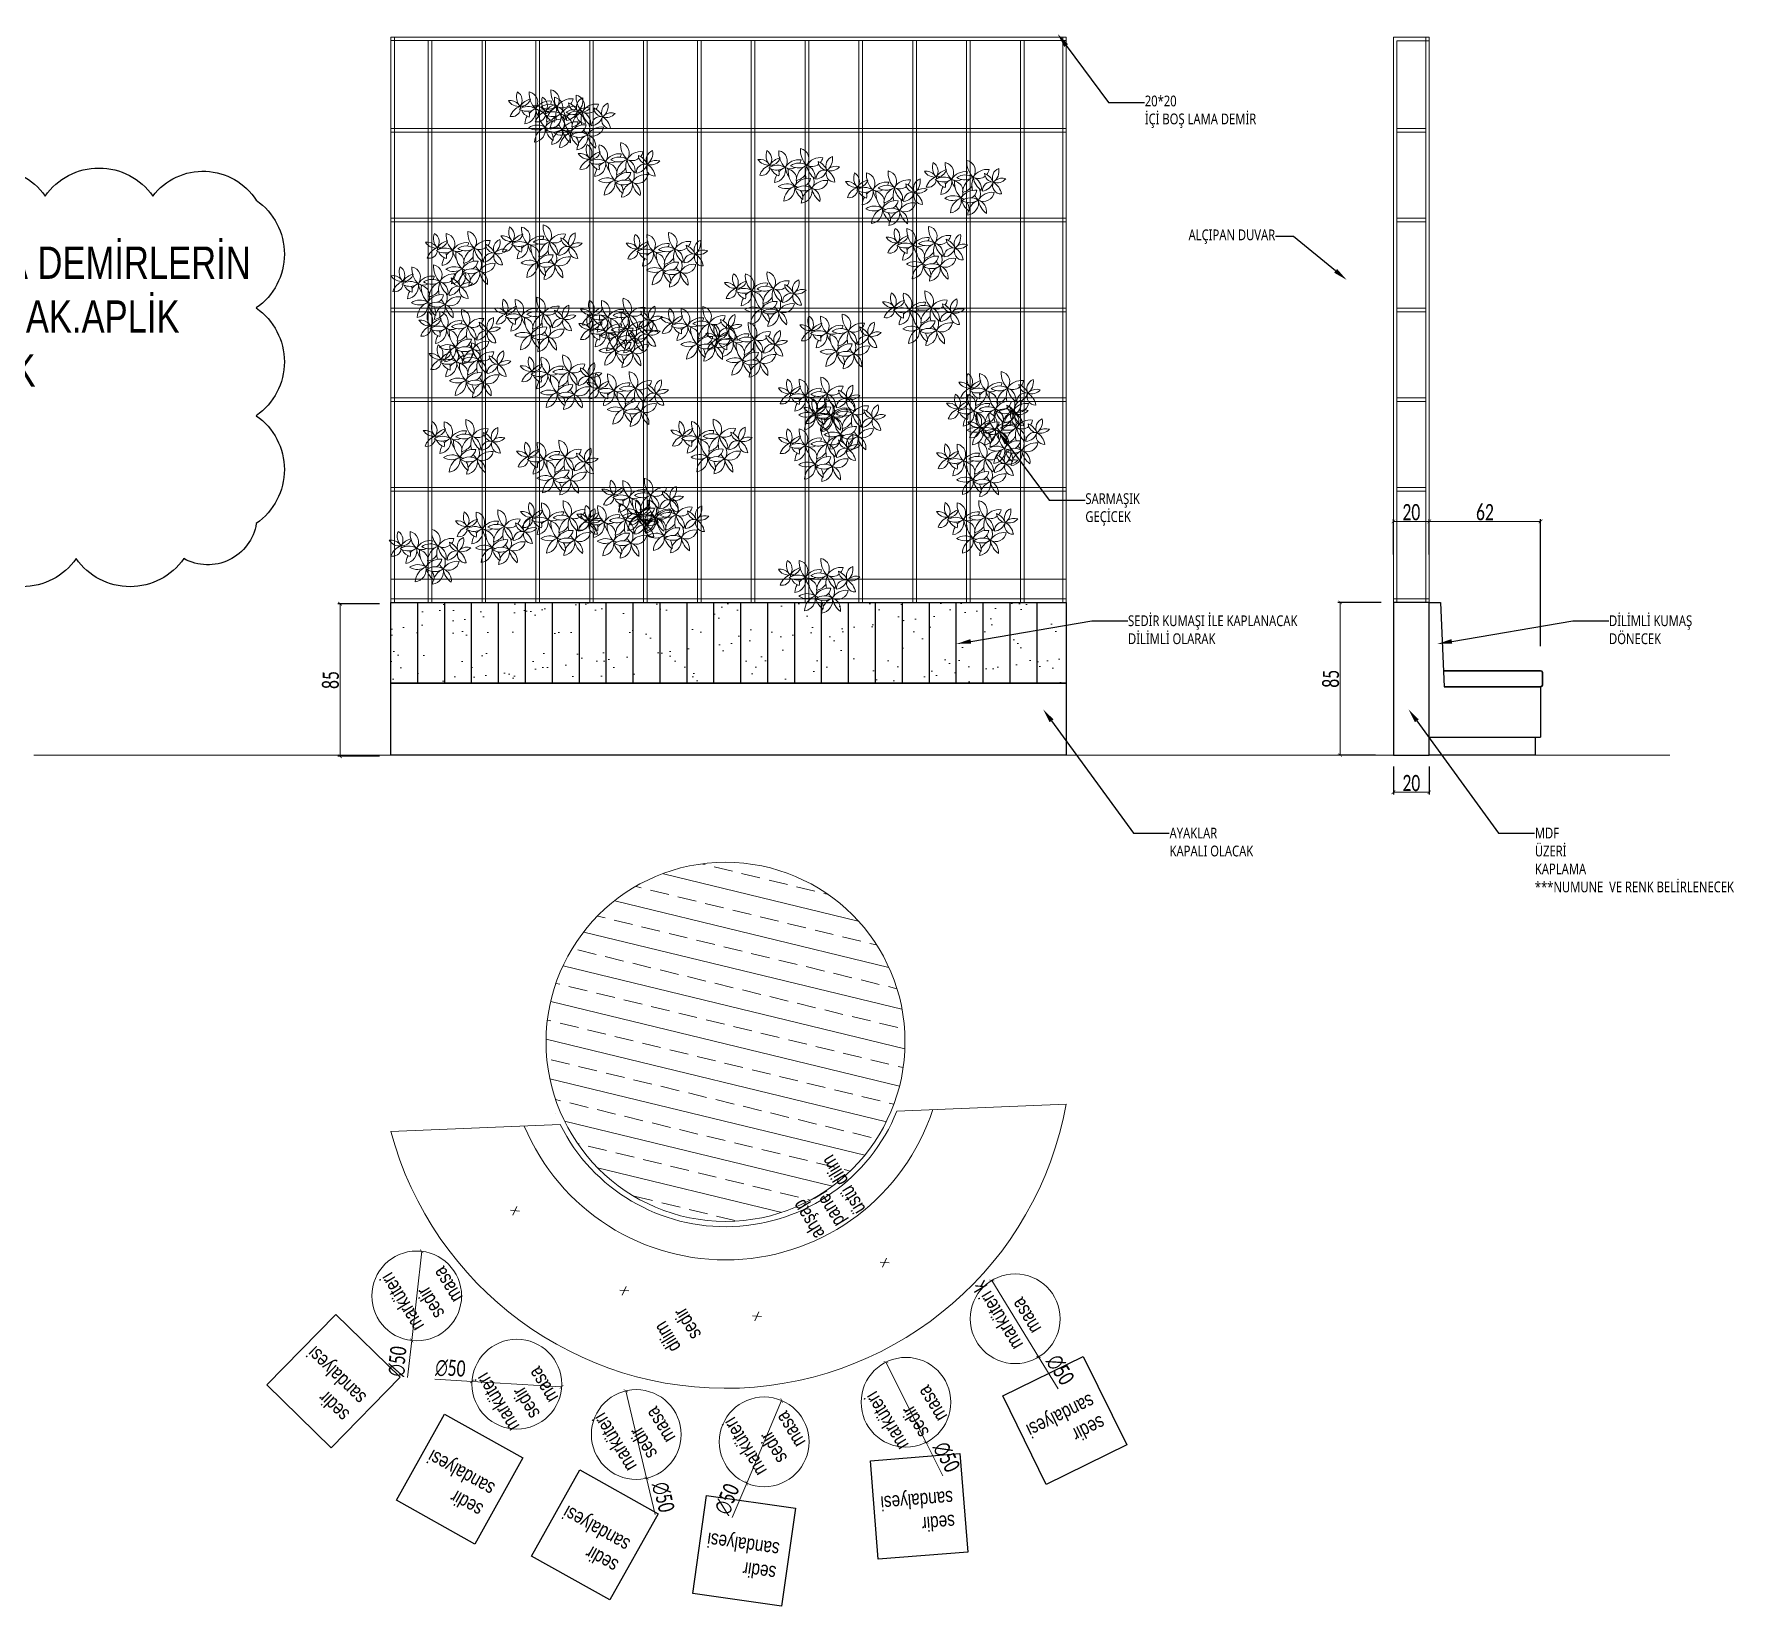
# Model space of a CAD drawing. Header units: millimetres. Extents: x 210628 to 232146, y -111309 to -91563.
# Drawn here: x 219447 to 220394, y -111026 to -110151 of the extents above; entities that cross this region are included whole.
import ezdxf
from ezdxf import colors
from ezdxf.entities.mleader import LeaderData, LeaderLine
from ezdxf.math import Vec2, Vec3

# ---------------------------------------------------------------- set-up
doc = ezdxf.new("R2010")
doc.units = ezdxf.units.MM
doc.header["$PDMODE"] = 2
doc.layers.get('0').update_dxf_attribs({"lineweight": 20})
for name, color, linetype, lineweight in [('ahsap', 34, 'Continuous', 25), ('ahsap-1', 34, 'Continuous', 25), ('ahşapkesit', 26, 'Continuous', 30), ('alcıpan', 14, 'Continuous', 25), ('demir-1', 103, 'Continuous', 20), ('ince', 58, 'Continuous', 18), ('mermer', 142, 'Continuous', 15), ('t_tarama', 253, 'Continuous', 5), ('t_yazı', 23, 'Continuous', 25), ('tefris', 30, 'Continuous', 0), ('tefrişoturum', 59, 'Continuous', 25), ('ölçü', 251, 'Continuous', 5)]:
    doc.layers.add(name, color=color, linetype=linetype, lineweight=lineweight)
doc.layers.add('S-COLS', color=6, linetype='Continuous')
doc.layers.add('yazı', color=11, linetype='Continuous')
doc.styles.add('text2', font='calibri.ttf', dxfattribs={"width": 0.8})
doc.styles.add('UBN', font='GOTHIC.TTF', dxfattribs={"width": 0.8})
doc.styles.add('Ölçü50', font='calibri.ttf', dxfattribs={"width": 0.7})
doc.dimstyles.new('olcu10', dxfattribs={"dimtxt": 9, "dimasz": 2, "dimexe": 1.25, "dimexo": 0.625, "dimgap": 0.5, "dimtad": 1, "dimdec": 1, "dimrnd": 0.5, "dimzin": 9, "dimtxsty": 'Ölçü50', "dimblk": 'ARCHTICK', "dimcen": 2, "dimclrd": 256, "dimclre": 256, "dimclrt": 6, "dimazin": 2, "dimtfac": 1, "dimtdec": 1, "dimtix": 1, "dimtmove": 0, "dimatfit": 3, "dimldrblk": 'ARCHTICK', "dimfxl": 1, "dimlwd": -1, "dimarcsym": 0})

msp = doc.modelspace()

# ---------------------------------------------------------------- texts
at = {"layer": 'yazı', "insert": (219312.91, -110268.95), "char_height": 18, "attachment_point": 1, "style": 'UBN'}
msp.add_mtext_dynamic_manual_height_columns('***20*20 LAMA DEMİRLERİN\\PİÇİ BOŞ OLUCAK.APLİK\\PVİDALANACAK', width=245.3345, gutter_width=0.2, heights=[0], dxfattribs=at)
at = {"layer": 'yazı', "char_height": 8, "attachment_point": 1, "rotation": 121.35482, "style": 'UBN'}
for s, insert in [('ahşap \\Ppanel\\Püstü dilim', (219880.9, -110823.05)), ('marküteri sedir\\P masa', (219657.71, -110874.28)), ('marküteri k\\P masa', (219991.44, -110884.66)), ('dilim\\Psedir', (219800.78, -110886.05)), ('marküteri sedir\\P masa', (219710.9, -110930.1)), ('marküteri sedir\\P masa', (219927.69, -110940.54)), ('marküteri sedir\\P masa', (219776.24, -110952.42)), ('marküteri sedir\\P masa', (219848.68, -110954.93))]:
    msp.add_mtext_dynamic_manual_height_columns(s, width=49.2733, gutter_width=0.2, heights=[0], dxfattribs=dict(at, insert=insert))

# ---------------------------------------------------------------- blocks, each defined once
blk = doc.blocks.new('_ArchTick')
at = {"color": 0, "linetype": 'ByBlock', "const_width": 0.15}
blk.add_lwpolyline([(-0.5, -0.5), (0.5, 0.5)], dxfattribs=at)
blk = doc.blocks.new('*D340')
at = {"layer": 'DEFPOINTS', "color": 0, "transparency": 16777216}
for p in [(219776.68, -110906.44, 0), (219788.23, -110955.08, 0)]:
    blk.add_point(p, dxfattribs=at)
at = {"layer": 'ölçü', "transparency": 16777216}
for p in [(219776.68, -110906.44), (219793.04, -110975.34)]:
    blk.add_line(p, (219788.23, -110955.08), dxfattribs=at)
at = {"layer": 'ölçü', "transparency": 16777216, "xscale": 2, "yscale": 2, "zscale": 2}
for p, rotation in [((219776.68, -110906.44), 283.3565058499805), ((219788.23, -110955.08), 103.3565058499805)]:
    blk.add_blockref('_ArchTick', p, dxfattribs=dict(at, rotation=rotation))
at = {"layer": 'ölçü', "color": 6, "transparency": 16777216, "insert": (219797.48, -110965.64), "char_height": 9, "attachment_point": 5, "rotation": 283.35651, "style": 'Ölçü50'}
blk.add_mtext('∅50', dxfattribs=at)
blk = doc.blocks.new('*D341')
at = {"layer": 'DEFPOINTS', "color": 0, "transparency": 16777216}
for p in [(219662.91, -110828.69, 0), (219657.34, -110878.38, 0)]:
    blk.add_point(p, dxfattribs=at)
at = {"layer": 'ölçü', "transparency": 16777216}
for p in [(219662.91, -110828.69), (219655.01, -110899.07)]:
    blk.add_line(p, (219657.34, -110878.38), dxfattribs=at)
at = {"layer": 'ölçü', "transparency": 16777216, "xscale": 2, "yscale": 2, "zscale": 2}
for p, rotation in [((219662.91, -110828.69), 263.5978848238346), ((219657.34, -110878.38), 83.59788482383469)]:
    blk.add_blockref('_ArchTick', p, dxfattribs=dict(at, rotation=rotation))
at = {"layer": 'ölçü', "color": 6, "transparency": 16777216, "insert": (219649.43, -110889.98), "char_height": 9, "attachment_point": 5, "rotation": 83.59788, "style": 'Ölçü50'}
blk.add_mtext('∅50', dxfattribs=at)
blk = doc.blocks.new('*D342')
at = {"layer": 'DEFPOINTS', "color": 0, "transparency": 16777216}
for p in [(219690.94, -110901.18, 0), (219740.85, -110904.23, 0)]:
    blk.add_point(p, dxfattribs=at)
at = {"layer": 'ölçü', "transparency": 16777216}
for p in [(219670.16, -110899.9), (219740.85, -110904.23)]:
    blk.add_line(p, (219690.94, -110901.18), dxfattribs=at)
at = {"layer": 'ölçü', "transparency": 16777216, "xscale": 2, "yscale": 2, "zscale": 2}
for p, rotation in [((219690.94, -110901.18), 356.4954318049442), ((219740.85, -110904.23), 176.4954318049442)]:
    blk.add_blockref('_ArchTick', p, dxfattribs=dict(at, rotation=rotation))
at = {"layer": 'ölçü', "color": 6, "transparency": 16777216, "insert": (219678.96, -110893.87), "char_height": 9, "attachment_point": 5, "rotation": 356.49543, "style": 'Ölçü50'}
blk.add_mtext('∅50', dxfattribs=at)
blk = doc.blocks.new('*D343')
at = {"layer": 'DEFPOINTS', "color": 0, "transparency": 16777216}
for p in [(219863.45, -110911.82, 0), (219843.96, -110957.86, 0)]:
    blk.add_point(p, dxfattribs=at)
at = {"layer": 'ölçü', "transparency": 16777216}
for p in [(219863.45, -110911.82), (219835.84, -110977.04)]:
    blk.add_line(p, (219843.96, -110957.86), dxfattribs=at)
at = {"layer": 'ölçü', "transparency": 16777216, "xscale": 2, "yscale": 2, "zscale": 2}
for p, rotation in [((219863.45, -110911.82), 247.055032362175), ((219843.96, -110957.86), 67.05503236217498)]:
    blk.add_blockref('_ArchTick', p, dxfattribs=dict(at, rotation=rotation))
at = {"layer": 'ölçü', "color": 6, "transparency": 16777216, "insert": (219833.07, -110966.73), "char_height": 9, "attachment_point": 5, "rotation": 67.05503, "style": 'Ölçü50'}
blk.add_mtext('∅50', dxfattribs=at)
blk = doc.blocks.new('*D344')
at = {"layer": 'DEFPOINTS', "color": 0, "transparency": 16777216}
for p in [(219921.52, -110890.45, 0), (219943.91, -110935.16, 0)]:
    blk.add_point(p, dxfattribs=at)
at = {"layer": 'ölçü', "transparency": 16777216}
for p in [(219921.52, -110890.45), (219953.23, -110953.78)]:
    blk.add_line(p, (219943.91, -110935.16), dxfattribs=at)
at = {"layer": 'ölçü', "transparency": 16777216, "xscale": 2, "yscale": 2, "zscale": 2}
for p, rotation in [((219921.52, -110890.45), 296.5984258245075), ((219943.91, -110935.16), 116.5984258245075)]:
    blk.add_blockref('_ArchTick', p, dxfattribs=dict(at, rotation=rotation))
at = {"layer": 'ölçü', "color": 6, "transparency": 16777216, "insert": (219955.34, -110943.32), "char_height": 9, "attachment_point": 5, "rotation": 296.59843, "style": 'Ölçü50'}
blk.add_mtext('∅50', dxfattribs=at)
blk = doc.blocks.new('*D345')
at = {"layer": 'DEFPOINTS', "color": 0, "transparency": 16777216}
for p in [(219980.5, -110844.91, 0), (220006.6, -110887.56, 0)]:
    blk.add_point(p, dxfattribs=at)
at = {"layer": 'ölçü', "transparency": 16777216}
for p in [(219980.5, -110844.91), (220017.46, -110905.33)]:
    blk.add_line(p, (220006.6, -110887.56), dxfattribs=at)
at = {"layer": 'ölçü', "transparency": 16777216, "xscale": 2, "yscale": 2, "zscale": 2}
for p, rotation in [((219980.5, -110844.91), 301.4567931376337), ((220006.6, -110887.56), 121.4567931376336)]:
    blk.add_blockref('_ArchTick', p, dxfattribs=dict(at, rotation=rotation))
at = {"layer": 'ölçü', "color": 6, "transparency": 16777216, "insert": (220018.67, -110894.73), "char_height": 9, "attachment_point": 5, "rotation": 301.45679, "style": 'Ölçü50'}
blk.add_mtext('∅50', dxfattribs=at)
blk = doc.blocks.new('fdhg')
at = {"layer": 'tefrişoturum'}
blk.add_lwpolyline([(230072.74, -95630.17), (230122.74, -95630.17), (230122.74, -95685.17), (230072.74, -95685.17)], close=True, dxfattribs=at)
at = {"layer": 'yazı', "insert": (230078.49, -95643.6), "char_height": 8, "attachment_point": 1, "style": 'UBN'}
blk.add_mtext_dynamic_manual_height_columns('sedir\\Psandalyesi', width=49.2733, gutter_width=0.2, heights=[0], dxfattribs=at)
blk = doc.blocks.new('*D346')
at = {"layer": 'DEFPOINTS', "color": 0, "transparency": 16777216}
for p in [(219640.05, -110467.94, 0), (219617.41, -110552.94), (219640.05, -110552.94)]:
    blk.add_point(p, dxfattribs=at)
at = {"layer": 'ölçü', "lineweight": -2, "transparency": 16777216}
for p, q in [((219639.43, -110467.94), (219616.16, -110467.94)), ((219639.43, -110552.94), (219616.16, -110552.94))]:
    blk.add_line(p, q, dxfattribs=at)
at = {"layer": 'ölçü', "transparency": 16777216}
blk.add_line((219617.41, -110467.94), (219617.41, -110552.94), dxfattribs=at)
at = {"layer": 'ölçü', "transparency": 16777216, "xscale": 2, "yscale": 2, "zscale": 2}
for p, rotation in [((219617.41, -110467.94), 90), ((219617.41, -110552.94), 270)]:
    blk.add_blockref('_ArchTick', p, dxfattribs=dict(at, rotation=rotation))
at = {"layer": 'ölçü', "color": 6, "transparency": 16777216, "insert": (219612.3, -110510.44), "char_height": 9, "attachment_point": 5, "rotation": 90, "style": 'Ölçü50'}
blk.add_mtext('85', dxfattribs=at)
blk = doc.blocks.new('*D347')
at = {"layer": 'DEFPOINTS', "color": 0, "transparency": 16777216}
for p in [(220204.28, -110558.02), (220224.28, -110558.02), (220224.28, -110572.97)]:
    blk.add_point(p, dxfattribs=at)
at = {"layer": 'ölçü', "lineweight": -2, "transparency": 16777216}
for p, q in [((220204.28, -110558.65), (220204.28, -110574.22)), ((220224.28, -110558.65), (220224.28, -110574.22))]:
    blk.add_line(p, q, dxfattribs=at)
at = {"layer": 'ölçü', "transparency": 16777216}
blk.add_line((220204.28, -110572.97), (220224.28, -110572.97), dxfattribs=at)
at = {"layer": 'ölçü', "transparency": 16777216, "xscale": 2, "yscale": 2, "zscale": 2, "rotation": 180}
blk.add_blockref('_ArchTick', (220204.28, -110572.97), dxfattribs=at)
at = {"layer": 'ölçü', "transparency": 16777216, "xscale": 2, "yscale": 2, "zscale": 2}
blk.add_blockref('_ArchTick', (220224.28, -110572.97), dxfattribs=at)
at = {"layer": 'ölçü', "color": 6, "transparency": 16777216, "insert": (220214.28, -110567.86), "char_height": 9, "attachment_point": 5, "style": 'Ölçü50'}
blk.add_mtext('20', dxfattribs=at)
blk = doc.blocks.new('*D348')
at = {"layer": 'DEFPOINTS', "color": 0, "transparency": 16777216}
for p in [(220174.65, -110467.23), (220198.04, -110467.23), (220194.91, -110552.23)]:
    blk.add_point(p, dxfattribs=at)
at = {"layer": 'ölçü', "lineweight": -2, "transparency": 16777216}
for p, q in [((220197.42, -110467.23), (220173.4, -110467.23)), ((220194.29, -110552.23), (220173.4, -110552.23))]:
    blk.add_line(p, q, dxfattribs=at)
at = {"layer": 'ölçü', "transparency": 16777216}
blk.add_line((220174.65, -110552.23), (220174.65, -110467.23), dxfattribs=at)
at = {"layer": 'ölçü', "transparency": 16777216, "xscale": 2, "yscale": 2, "zscale": 2}
for p, rotation in [((220174.65, -110467.23), 90), ((220174.65, -110552.23), 270)]:
    blk.add_blockref('_ArchTick', p, dxfattribs=dict(at, rotation=rotation))
at = {"layer": 'ölçü', "color": 6, "transparency": 16777216, "insert": (220169.54, -110509.73), "char_height": 9, "attachment_point": 5, "rotation": 90, "style": 'Ölçü50'}
blk.add_mtext('85', dxfattribs=at)
blk = doc.blocks.new('*D349')
at = {"layer": 'DEFPOINTS', "color": 0, "transparency": 16777216}
for p in [(220224.28, -110422.07), (220204.28, -110441.13), (220224.28, -110441.13)]:
    blk.add_point(p, dxfattribs=at)
at = {"layer": 'ölçü', "lineweight": -2, "transparency": 16777216}
for p, q in [((220204.28, -110440.51), (220204.28, -110420.82)), ((220224.28, -110440.51), (220224.28, -110420.82))]:
    blk.add_line(p, q, dxfattribs=at)
at = {"layer": 'ölçü', "transparency": 16777216}
blk.add_line((220204.28, -110422.07), (220224.28, -110422.07), dxfattribs=at)
at = {"layer": 'ölçü', "transparency": 16777216, "xscale": 2, "yscale": 2, "zscale": 2, "rotation": 180}
blk.add_blockref('_ArchTick', (220204.28, -110422.07), dxfattribs=at)
at = {"layer": 'ölçü', "transparency": 16777216, "xscale": 2, "yscale": 2, "zscale": 2}
blk.add_blockref('_ArchTick', (220224.28, -110422.07), dxfattribs=at)
at = {"layer": 'ölçü', "color": 6, "transparency": 16777216, "insert": (220214.28, -110416.96), "char_height": 9, "attachment_point": 5, "style": 'Ölçü50'}
blk.add_mtext('20', dxfattribs=at)
blk = doc.blocks.new('*D350')
at = {"layer": 'DEFPOINTS', "color": 0, "transparency": 16777216}
for p in [(220286.28, -110422.07), (220224.28, -110441.13), (220286.28, -110492.12)]:
    blk.add_point(p, dxfattribs=at)
at = {"layer": 'ölçü', "lineweight": -2, "transparency": 16777216}
for p, q in [((220224.28, -110440.51), (220224.28, -110420.82)), ((220286.28, -110491.49), (220286.28, -110420.82))]:
    blk.add_line(p, q, dxfattribs=at)
at = {"layer": 'ölçü', "transparency": 16777216}
blk.add_line((220224.28, -110422.07), (220286.28, -110422.07), dxfattribs=at)
at = {"layer": 'ölçü', "transparency": 16777216, "xscale": 2, "yscale": 2, "zscale": 2, "rotation": 180}
blk.add_blockref('_ArchTick', (220224.28, -110422.07), dxfattribs=at)
at = {"layer": 'ölçü', "transparency": 16777216, "xscale": 2, "yscale": 2, "zscale": 2}
blk.add_blockref('_ArchTick', (220286.28, -110422.07), dxfattribs=at)
at = {"layer": 'ölçü', "color": 6, "transparency": 16777216, "insert": (220255.28, -110416.96), "char_height": 9, "attachment_point": 5, "style": 'Ölçü50'}
blk.add_mtext('62', dxfattribs=at)
blk = doc.blocks.new('bitkitar')
at = {"layer": 't_tarama', "color": 76}
for points in [[(4.13, 24.52, 0.236863), (4.39, 28.33, 0.300043), (3.57, 23.78, 0.22508), (-0.84, 26.27, 0.429439), (2.41, 23.43)], [(3.57, 23.78, -0.286863), (8.24, 26.11, -0.43916), (3.57, 23.78, 0.363865), (6.95, 20.95, 0.192041), (3.68, 23.74, 0.192041)]]:
    blk.add_lwpolyline(points, format="xyb", dxfattribs=at)
for centre, radius, start, end in [((2.17, 17.4), 5.31, 163.97621, 229.80043), ((-6.29, 14.84), 5.24, 343.48533, 50.2913), ((-0.65, 14.51), 6.15, 75.86211, 102.16002), ((2.14, 22.23), 4.43, 202.72925, 297.5658), ((5.34, 19.56), 4.58, 130.83641, 178.70662), ((0.66, 22.74), 3.08, 271.78167, 310.7707), ((7.17, 11.69), 7.25, 114.26787, 141.8465), ((-0.65, 14.51), 6.15, 38.13504, 63.45512), ((7.62, 22.36), 5.31, 163.97621, 217.27878), ((-0.84, 19.8), 5.24, 343.48533, 50.2913), ((2.14, 26.39), 2.98, 284.17623, 298.69036), ((5.34, 19.56), 4.58, 112.76664, 121.83932), ((1.81, 18.25), 5.8, 69.83781, 72.33789), ((4.84, 27.09), 3.54, 249.03996, 253.13574), ((0.66, 22.74), 3.08, 353.17446, 19.69159), ((-0.09, 18.56), 4.29, 337.19348, 356.58454), ((7.94, 17.43), 3.86, 166.91417, 222.01985), ((10.68, 14.78), 7.39, 100.73616, 151.47519), ((5.59, 21.76), 3.72, 247.9154, 4.29594), ((2.59, 12.8), 5.73, 7.89914, 73.83912), ((-6.1, 9.55), 6.15, 38.13504, 102.16002), ((-3.31, 17.27), 4.43, 202.72925, 297.5658), ((1.72, 6.73), 7.25, 114.26787, 158.92251), ((3.05, 11.3), 5.31, 163.97621, 229.80043), ((-5.4, 8.73), 5.24, 343.48533, 50.2913), ((-5.54, 13.6), 4.29, 341.16089, 356.58454), ((-5.4, 8.73), 5.24, 39.16493, 41.62354), ((2.49, 12.47), 3.86, 166.91417, 186.37013), ((5.23, 9.82), 7.39, 100.73616, 151.47519), ((0.14, 16.8), 3.72, 247.9154, 281.88514), ((-2.86, 7.84), 5.73, 69.17218, 73.83912), ((-2.86, 7.84), 5.73, 7.89914, 69.17218), ((2.11, 7.33), 6.15, 38.13504, 102.16002), ((4.9, 15.06), 4.43, 202.72925, 256.43807), ((0.14, 16.8), 3.72, 296.9544, 4.29594), ((10.38, 15.19), 5.31, 163.97621, 217.27878), ((1.93, 12.62), 5.24, 343.48533, 50.2913), ((8.35, 14.58), 3.72, 247.9154, 4.29594), ((13.44, 7.6), 7.39, 100.73616, 151.47519), ((7.94, 17.43), 3.86, 256.75957, 274.82409), ((-5.22, 3.44), 6.15, 87.51498, 102.16002), ((-2.43, 11.17), 4.43, 202.72925, 297.5658), ((-5.54, 13.6), 4.29, 276.60584, 320.32368), ((-5.22, 3.44), 6.15, 38.13504, 80.8318), ((2.6, 0.63), 7.25, 114.26787, 158.92251), ((-4.66, 7.5), 4.29, 276.60584, 356.58454), ((3.38, 6.37), 3.86, 166.91417, 274.82409), ((6.11, 3.71), 7.39, 134.79027, 151.47519), ((1.02, 10.69), 3.72, 247.9154, 312.60914), ((-1.97, 1.74), 5.73, 7.89914, 73.83912), ((2.49, 12.47), 3.86, 224.30639, 274.82409), ((6.11, 3.71), 7.39, 84.5264, 120.12115), ((4.04, 3.77), 3.08, 0.51361, 108.42353), ((7.33, 8.38), 4.58, 201.49858, 267.43856), ((2.67, 11.39), 4.29, 276.60584, 356.58454), ((9.93, 4.52), 7.25, 115.43944, 158.92251), ((4.9, 15.06), 4.43, 293.47002, 297.5658), ((9.93, 4.52), 7.25, 114.26787, 116.76795), ((10.71, 10.26), 3.86, 166.91417, 233.88251), ((5.36, 5.63), 5.73, 7.89914, 73.83912), ((10.51, 4.41), 3.43, 110.20528, 190.18398), ((3.57, 8.38), 5.8, 309.03888, 352.52195), ((10.71, 10.26), 3.86, 245.8798, 274.82409), ((6.69, 0.85), 2.98, 81.51484, 197.89538), ((1.42, 5.32), 5.91, 294.3356, 345.07463), ((11.32, 3.59), 4.2, 177.08478, 243.89074), ((9.46, 1.13), 3.54, 36.32869, 131.16524), ((9.46, 1.13), 3.54, 127.06946, 131.16524), ((3.57, 8.38), 5.8, 307.86731, 310.36739), ((10.18, 7.66), 4.92, 231.73448, 295.75946), ((5.23, 0), 4.25, 357.57565, 50.87822)]:
    blk.add_arc(centre, radius, start, end, dxfattribs=at)

# ---------------------------------------------------------------- dimensions: what is measured, and where the dimension line sits
at = {"layer": 'ölçü'}
for base, p1, p2, picture, middle in [((220224.28, -110422.07), (220204.28, -110441.13), (220224.28, -110441.13), '*D349', (220214.28, -110416.96)), ((220286.28, -110422.07), (220224.28, -110441.13), (220286.28, -110492.12), '*D350', (220255.28, -110416.96)), ((220224.28, -110572.97), (220204.28, -110558.02), (220224.28, -110558.02), '*D347', (220214.28, -110567.86))]:
    dim = msp.add_linear_dim(base=base, p1=p1, p2=p2, dimstyle='olcu10', dxfattribs=at)
    dim.commit()
    dim.dimension.update_dxf_attribs({"geometry": picture, "text_midpoint": middle})
for base, p1, p2, picture, middle in [((219617.41, -110552.94), (219640.05, -110467.94, 0), (219640.05, -110552.94), '*D346', (219612.3, -110510.44)), ((220174.65, -110467.23), (220194.91, -110552.23), (220198.04, -110467.23), '*D348', (220169.54, -110509.73))]:
    dim = msp.add_linear_dim(base=base, p1=p1, p2=p2, angle=90, dimstyle='olcu10', dxfattribs=at)
    dim.commit()
    dim.dimension.update_dxf_attribs({"geometry": picture, "text_midpoint": middle})
for p1, p2, picture, middle in [((219662.91, -110828.69, 0), (219657.34, -110878.38, 0), '*D341', (219649.43, -110889.98)), ((219980.5, -110844.91, 0), (220006.6, -110887.56, 0), '*D345', (220018.67, -110894.73)), ((219740.85, -110904.23, 0), (219690.94, -110901.18, 0), '*D342', (219678.96, -110893.87)), ((219921.52, -110890.45, 0), (219943.91, -110935.16, 0), '*D344', (219955.34, -110943.32)), ((219776.68, -110906.44, 0), (219788.23, -110955.08, 0), '*D340', (219797.48, -110965.64)), ((219863.45, -110911.82, 0), (219843.96, -110957.86, 0), '*D343', (219833.07, -110966.73))]:
    dim = msp.add_diameter_dim_2p(p1=p1, p2=p2, dimstyle='olcu10', dxfattribs=at)
    dim.commit()
    dim.dimension.update_dxf_attribs({"geometry": picture, "text_midpoint": middle})

# ---------------------------------------------------------------- hatches: boundary and pattern name
h = msp.add_hatch()
h.set_pattern_fill('AR-SAND', color=256, scale=0.5)
h.set_pattern_definition([(37.5, (-29273.658, -248.23), (-0.8000156, 24.4706619), [0, -19.304, 0, -21.59, 0, -20.6375]), (7.5, (-29273.658, -248.23), (22.476164, 35.841255), [0, -10.414, 0, -17.399, 0, -6.6675]), (327.5, (-29289.279, -248.23), (39.5496185, 0.0718592), [0, -6.35, 0, -22.86, 0, -29.845]), (317.5, (-29289.28, -248.23), (38.1778226, 11.146466), [0, -3.175, 0, -14.986, 0, -17.145])])
h.paths.add_polyline_path([(219645.73, -110467.23), (220022.02, -110467.23), (220022.02, -110512.23), (219645.73, -110512.23)])
at = {"layer": 'S-COLS', "lineweight": 5}
h = msp.add_hatch(dxfattribs=at)
h.set_pattern_fill('FP_2837', color=256, scale=0.1, angle=121.35482, style=0, pattern_type=2)
h.set_pattern_definition([(166.354816, (283091.58, -152264.153), (-4.946459, -20.375892), []), (166.354816, (283083.865, -152251.492), (-4.946459, -20.375892), [10.4838, -5.2419])])
h.paths.add_polyline_path([(219917.62, -110660.06), (219911.26, -110650.82), (219903.9, -110642.36), (219895.64, -110634.77), (219886.59, -110628.16), (219876.85, -110622.6), (219866.55, -110618.17), (219855.81, -110614.91), (219844.79, -110612.88), (219833.6, -110612.1), (219822.39, -110612.58), (219811.31, -110614.3), (219800.5, -110617.26), (219790.08, -110621.41), (219780.19, -110626.7), (219770.96, -110633.06), (219762.49, -110640.42), (219754.9, -110648.67), (219748.29, -110657.73), (219742.73, -110667.47), (219738.3, -110677.77), (219735.05, -110688.5), (219732.98, -110699.99), (219732.23, -110710.72), (219732.71, -110721.92), (219734.43, -110733), (219737.39, -110743.82), (219741.54, -110754.24), (219746.83, -110764.13), (219753.19, -110773.36), (219760.55, -110781.82), (219768.8, -110789.41), (219777.86, -110796.02), (219787.6, -110801.58), (219797.9, -110806.02), (219808.63, -110809.27), (219819.66, -110811.3), (219830.85, -110812.08), (219842.05, -110811.61), (219853.13, -110809.88), (219863.95, -110806.93), (219874.37, -110802.78), (219884.26, -110797.49), (219893.49, -110791.12), (219901.95, -110783.77), (219909.54, -110775.51), (219916.16, -110766.45), (219921.71, -110756.72), (219926.15, -110746.41), (219929.4, -110735.68), (219931.43, -110724.65), (219932.21, -110713.47), (219931.6, -110701.39), (219930.01, -110691.18), (219927.06, -110680.36), (219922.91, -110669.95)], flags=0)

# ---------------------------------------------------------------- linework, layer by layer
for points in [[(219446.9, -110552.23), (220358.38, -110552.23)], [(219527.22, -110552.23), (219597.22, -110552.23)]]:
    msp.add_lwpolyline(points)
at = {"layer": 'ahsap'}
for p, q in [((219645.73, -110467.23, 0), (220022.02, -110467.23, 0)), ((219645.73, -110512.23, 0), (219645.73, -110467.23, 0)), ((219660.73, -110512.23, 0), (219660.73, -110467.23, 0)), ((219675.73, -110512.23, 0), (219675.73, -110467.23, 0)), ((219690.73, -110512.23, 0), (219690.73, -110467.23, 0)), ((219705.73, -110512.23, 0), (219705.73, -110467.23, 0)), ((219720.73, -110512.23, 0), (219720.73, -110467.23, 0)), ((219735.73, -110512.23, 0), (219735.73, -110467.23, 0)), ((219750.73, -110512.23, 0), (219750.73, -110467.23, 0)), ((219765.73, -110512.23, 0), (219765.73, -110467.23, 0)), ((219780.73, -110512.23, 0), (219780.73, -110467.23, 0)), ((219795.73, -110512.23, 0), (219795.73, -110467.23, 0)), ((219810.73, -110512.23, 0), (219810.73, -110467.23, 0)), ((219825.73, -110512.23, 0), (219825.73, -110467.23, 0)), ((219840.73, -110512.23, 0), (219840.73, -110467.23, 0)), ((219855.73, -110512.23, 0), (219855.73, -110467.23, 0)), ((219870.73, -110512.23, 0), (219870.73, -110467.23, 0)), ((219885.73, -110512.23, 0), (219885.73, -110467.23, 0)), ((219900.73, -110512.23, 0), (219900.73, -110467.23, 0)), ((219915.73, -110512.23, 0), (219915.73, -110467.23, 0)), ((219930.73, -110512.23, 0), (219930.73, -110467.23, 0)), ((219945.73, -110512.23, 0), (219945.73, -110467.23, 0)), ((219960.73, -110512.23, 0), (219960.73, -110467.23, 0)), ((219975.73, -110512.23, 0), (219975.73, -110467.23, 0)), ((219990.73, -110512.23, 0), (219990.73, -110467.23, 0)), ((220005.75, -110512.23, 0), (220005.75, -110467.23, 0)), ((220022.02, -110467.23, 0), (220022.02, -110512.23, 0)), ((220224.28, -110552.23), (220224.28, -110467.23)), ((220022.02, -110512.23, 0), (219645.73, -110512.23, 0)), ((220286.28, -110514.23), (220286.28, -110516.23)), ((220286.28, -110516.23), (220286.28, -110540.23)), ((220224.28, -110542.23), (220286.28, -110542.23)), ((220283.28, -110542.23), (220283.28, -110552.23)), ((220286.28, -110540.23), (220286.28, -110542.23))]:
    msp.add_line(p, q, dxfattribs=at)
at = {"layer": 'ahsap', "elevation": 0}
msp.add_lwpolyline([(219645.73, -110552.23), (219645.73, -110467.23), (220022.02, -110467.23), (220022.02, -110552.23), (219645.73, -110552.23)], close=True, dxfattribs=at)
at = {"layer": 'ahsap'}
for points in [[(220224.28, -110552.23), (220224.28, -110467.23), (220228.41, -110467.23)], [(220224.28, -110467.23), (220230.49, -110467.23), (220232.59, -110514.23)], [(220283.28, -110552.23), (220224.28, -110552.23)]]:
    msp.add_lwpolyline(points, dxfattribs=at)
at = {"layer": 'ahsap', "elevation": 0}
for points in [[(219645.73, -110552.23), (219645.73, -110512.23), (220022.02, -110512.23), (220022.02, -110552.23), (219645.73, -110552.23)], [(219931.85, -110706.38), (219931.84, -110706.38)]]:
    msp.add_lwpolyline(points, dxfattribs=at)
at = {"layer": 'ahsap-1'}
msp.add_lwpolyline([(220204.28, -110552.23), (220224.28, -110552.23), (220224.28, -110467.23), (220204.28, -110467.23)], close=True, dxfattribs=at)
at = {"layer": 'ahşapkesit'}
for p, q in [((220232.19, -110505.23), (220286.28, -110505.23)), ((220287.28, -110506.23), (220287.28, -110513.23)), ((220232.59, -110514.23), (220286.28, -110514.23))]:
    msp.add_line(p, q, dxfattribs=at)
for centre, start, end in [((220286.28, -110506.23), 0, 90), ((220286.28, -110513.23), 270, 0)]:
    msp.add_arc(centre, 1, start, end, dxfattribs=at)
at = {"layer": 'alcıpan'}
msp.add_lwpolyline([(219273.12, -110240.82, -0.520567), (219333.12, -110240.82, -0.520567), (219393.12, -110240.82, -0.520567), (219453.12, -110240.82, -0.520567), (219513.12, -110240.82, -0.520567), (219570.76, -110243.18, -0.520567), (219570.76, -110303.18, -0.520567), (219570.76, -110363.18, -0.520567), (219570.76, -110423.18, -0.520567), (219530.4, -110442.82, -0.520567), (219470.4, -110442.82, -0.520567), (219410.4, -110442.82, -0.520567), (219350.4, -110442.82, -0.520567), (219290.4, -110442.82, -0.520567), (219273.12, -110400.11, -0.520567), (219273.12, -110340.11, -0.520567), (219273.12, -110280.11, -0.520567)], format="xyb", close=True, dxfattribs=at)
at = {"layer": 'demir-1', "elevation": 0}
for points in [[(219645.73, -110467.23), (219645.73, -110152.23)], [(219647.73, -110467.23), (219647.73, -110152.23)], [(219666.52, -110467.23), (219666.52, -110154.23)], [(219668.52, -110467.23), (219668.52, -110154.23)], [(219696.52, -110467.23), (219696.52, -110154.23)], [(219698.52, -110467.23), (219698.52, -110154.23)], [(219726.52, -110467.23), (219726.52, -110154.23)], [(219728.52, -110467.23), (219728.52, -110154.23)], [(219756.52, -110467.23), (219756.52, -110154.23)], [(219758.52, -110467.23), (219758.52, -110154.23)], [(219786.52, -110467.23), (219786.52, -110154.23)], [(219788.52, -110467.23), (219788.52, -110154.23)], [(219816.52, -110467.23), (219816.52, -110154.23)], [(219818.52, -110467.23), (219818.52, -110154.23)], [(219846.52, -110467.23), (219846.52, -110154.23)], [(219848.52, -110467.23), (219848.52, -110154.23)], [(219876.52, -110467.23), (219876.52, -110154.23)], [(219878.52, -110467.23), (219878.52, -110154.23)], [(219906.52, -110467.23), (219906.52, -110154.23)], [(219908.52, -110467.23), (219908.52, -110154.23)], [(219936.52, -110467.23), (219936.52, -110154.23)], [(219938.52, -110467.23), (219938.52, -110154.23)], [(219966.52, -110467.23), (219966.52, -110154.23)], [(219968.52, -110467.23), (219968.52, -110154.23)], [(219996.52, -110467.23), (219996.52, -110154.23)], [(219998.52, -110467.23), (219998.52, -110154.23)], [(220020.02, -110467.23), (220020.02, -110152.23)], [(220022.02, -110467.23), (220022.02, -110152.23)], [(219645.73, -110465.23), (220022.02, -110465.23)], [(219645.73, -110467.23), (220022.02, -110467.23)], [(219737.22, -110751.87), (219737.2, -110751.87)]]:
    msp.add_lwpolyline(points, dxfattribs=at)
at = {"layer": 'demir-1'}
for points in [[(220022.02, -110152.23), (219645.73, -110152.23)], [(220022.02, -110154.23), (219645.73, -110154.23)], [(220204.28, -110467.23), (220204.28, -110152.27), (220224.28, -110152.27)], [(220206.28, -110467.23), (220206.28, -110154.27), (220224.28, -110154.27)], [(220222.28, -110467.23), (220222.28, -110152.27)], [(220224.28, -110467.23), (220224.28, -110152.27)], [(220022.02, -110203.23), (219645.73, -110203.23)], [(220022.02, -110205.23), (219645.73, -110205.23)], [(220022.02, -110253.23), (219645.73, -110253.23)], [(220022.02, -110255.23), (219645.73, -110255.23)], [(220022.02, -110303.23), (219645.73, -110303.23)], [(220022.02, -110305.23), (219645.73, -110305.23)], [(220022.02, -110353.23), (219645.73, -110353.23)], [(220022.02, -110355.23), (219645.73, -110355.23)], [(220022.02, -110403.23), (219645.73, -110403.23)], [(220022.02, -110405.23), (219645.73, -110405.23)], [(220022.02, -110454.23), (219645.73, -110454.23)], [(220224.28, -110465.23), (220204.28, -110465.23)], [(220224.28, -110467.23), (220204.28, -110467.23)]]:
    msp.add_lwpolyline(points, dxfattribs=at)
for points in [[(220206.28, -110203.23), (220222.28, -110203.23), (220222.28, -110205.23), (220206.28, -110205.23)], [(220206.28, -110253.23), (220222.28, -110253.23), (220222.28, -110255.23), (220206.28, -110255.23)], [(220206.28, -110303.23), (220222.28, -110303.23), (220222.28, -110305.23), (220206.28, -110305.23)], [(220206.28, -110353.23), (220222.28, -110353.23), (220222.28, -110355.23), (220206.28, -110355.23)], [(220206.28, -110403.23), (220222.28, -110403.23), (220222.28, -110405.23), (220206.28, -110405.23)]]:
    msp.add_lwpolyline(points, close=True, dxfattribs=at)
msp.add_circle((219832.17, -110711.99, 0), 100, dxfattribs=at)
at = {"layer": 'mermer', "elevation": 0}
msp.add_lwpolyline([(219732.48, -110718.05), (219732.48, -110718.05)], dxfattribs=at)
at = {"layer": 'tefris', "elevation": 0}
for points in [[(220022.02, -110746.74), (219927.69, -110750.54)], [(219645.73, -110761.89), (219740.06, -110758.09)], [(219715.82, -110803.74), (219713.7, -110808.64)], [(219717.42, -110806.31), (219712.36, -110805.85)], [(219921.78, -110832.59), (219919.66, -110837.49)], [(219923.38, -110835.15), (219918.32, -110834.69)], [(219778.34, -110850.79), (219773.28, -110850.33)], [(219776.74, -110848.22), (219774.62, -110853.12)], [(219852.25, -110865.05), (219847.19, -110864.59)], [(219850.65, -110862.49), (219848.53, -110867.38)]]:
    msp.add_lwpolyline(points, dxfattribs=at)
at = {"layer": 'tefris', "linetype": 'Continuous'}
for centre in [(219660.12, -110853.54, 0), (219993.55, -110866.24, 0), (219715.9, -110902.7, 0), (219932.72, -110912.8, 0), (219782.45, -110930.76, 0), (219853.7, -110934.84, 0)]:
    msp.add_circle(centre, 25, dxfattribs=at)
at = {"layer": 'tefris'}
for radius, start, end in [(193, 194.98179, 349.62871), (121.5, 202.70611, 341.90439), (103, 206.58526, 338.02525)]:
    msp.add_arc((219832.17, -110711.99, 0), radius, start, end, dxfattribs=at)

# ---------------------------------------------------------------- block references
at = {"layer": 'ince', "xscale": 1.575000000000001, "yscale": 1.575000000000001, "zscale": 1.575000000000001, "rotation": 74.641553647839}
for p in [(219752.41, -110206.15), (219766.46, -110209.1), (219791.3, -110235.57), (219891.46, -110238.88), (219984.17, -110245.5), (219940.3, -110251.29), (219706.21, -110285.05), (219748.12, -110281.43), (219817.98, -110285.56), (219962.84, -110282.22, 0), (219687.06, -110303.66), (219872.84, -110307.5, 0), (219744.6, -110321.68), (219792.62, -110322.28), (219960.84, -110318.21, 0), (219702.59, -110328.48), (219791.57, -110330.36), (219837.12, -110326.93), (219914.74, -110331.07), (219862.41, -110335.83), (219708.28, -110347.1), (219758.99, -110353.82), (219796.1, -110363.17), (219902.84, -110366.21, 0), (220003.34, -110363.07), (219917, -110377.16, 0), (219996.55, -110374.62), (219705.01, -110389.87), (219842.84, -110389.67, 0), (220008.43, -110385.05), (219902.84, -110393.88, 0), (219756.92, -110401.39), (219990.84, -110402.31, 0), (219804.52, -110422.59), (219759.2, -110435.03), (219790.55, -110436.55), (219818.68, -110433.54), (219990.84, -110435.03, 0), (219722.84, -110440.17, 0), (219686.03, -110451.03), (219902.84, -110467.21, 0)]:
    msp.add_blockref('bitkitar', p, dxfattribs=at)
at = {"layer": 'ölçü'}
for p, rotation in [((317146.64, -340210.12), 135.6156108501822), ((468720.85, -95307.68), 206.1666795289132), ((373753.83, -306807.16), 150.7648597904841), ((456917.13, -188024.01), 184.5619815118627), ((373829.15, -306838.28), 150.7648597904841), ((434208.29, -238049.4), 171.9188577762594)]:
    msp.add_blockref('fdhg', p, dxfattribs=dict(at, rotation=rotation))

msp.set_redraw_order([(e.dxf.handle, doc.entitydb.next_handle()) for e in msp.query("TEXT MTEXT ATTDEF DIMENSION ARC_DIMENSION")])  # texts and dimensions are drawn at this point

# ---------------------------------------------------------------- leaders
at = {"layer": 't_yazı', "color": 1}
ml = msp.add_multileader_mtext('Standard', dxfattribs=at)
ml.set_content('{\\fLucida Sans Unicode|b0|i0|c162|p34;20*20\\PİÇİ BOŞ LAMA DEMİR}', color=1, style='text2')
ml.set_leader_properties()
ml.build(insert=Vec2(0, 0))
ml.multileader.update_dxf_attribs({"dogleg_length": 10, "arrow_head_size": 8})
ctx = ml.context
ctx.base_point, ctx.char_height, ctx.arrow_head_size, ctx.landing_gap_size, ctx.plane_origin = Vec3(220065.58, -110188.74), 6, 8, 0.18, Vec3(220685.17, -110778.5)
notes = []
notes.append((ctx, [(1, (1, 1, 0), (220045.58, -110188.74), (1, 0), 20, [(0, [(220017.21, -110150.54)], 0, [])])]))
ctx.mtext.insert, ctx.mtext.flow_direction = Vec3(220065.76, -110184.86), 5
ml = msp.add_multileader_mtext('Standard', dxfattribs=at)
ml.set_content('{\\fLucida Sans Unicode|b0|i0|c162|p34;ALÇIPAN DUVAR}', color=1, style='text2')
ml.set_leader_properties()
ml.build(insert=Vec2(0, 0))
ml.multileader.update_dxf_attribs({"dogleg_length": 10, "arrow_head_size": 8})
ctx = ml.context
ctx.base_point, ctx.char_height, ctx.arrow_head_size, ctx.landing_gap_size, ctx.plane_origin = Vec3(220085.76, -110263.32, 0), 6, 8, 0.18, Vec3(220846.24, -110915.51, 0)
ctx.text_align_type = 2
notes.append((ctx, [(0, (1, 1, 0), (220148.6, -110263.32, 0), (-1, 0), 10, [(0, [(220178.28, -110287.55, 0)], 0, [])])]))
ctx.mtext.insert, ctx.mtext.alignment, ctx.mtext.flow_direction = Vec3(220138.42, -110259.44, 0), 3, 5
ml = msp.add_multileader_mtext('Standard', dxfattribs=at)
ml.set_content('{\\fLucida Sans Unicode|b0|i0|c162|p34;SARMAŞIK\\PGEÇİCEK}', color=1, style='text2')
ml.set_leader_properties()
ml.build(insert=Vec2(0, 0))
ml.multileader.update_dxf_attribs({"dogleg_length": 10, "arrow_head_size": 8})
ctx = ml.context
ctx.base_point, ctx.char_height, ctx.arrow_head_size, ctx.landing_gap_size, ctx.plane_origin = Vec3(220032.48, -110410.28), 6, 8, 0.18, Vec3(220652.06, -111000.04)
notes.append((ctx, [(1, (1, 1, 0), (220012.48, -110410.28), (1, 0), 20, [(0, [(219984.11, -110372.08)], 0, [])])]))
ctx.mtext.insert, ctx.mtext.flow_direction = Vec3(220032.66, -110406.4), 5
ml = msp.add_multileader_mtext('Standard', dxfattribs=at)
ml.set_content('{\\fLucida Sans Unicode|b0|i0|c162|p34;SEDİR KUMAŞI İLE KAPLANACAK\\PDİLİMLİ OLARAK}', color=1, style='text2')
ml.set_leader_properties()
ml.build(insert=Vec2(0, 0))
ml.multileader.update_dxf_attribs({"dogleg_length": 10, "arrow_head_size": 8})
ctx = ml.context
ctx.base_point, ctx.char_height, ctx.arrow_head_size, ctx.landing_gap_size, ctx.plane_origin = Vec3(220056.26, -110477.5, 0), 6, 8, 0.18, Vec3(220628.91, -111118.24, 0)
notes.append((ctx, [(1, (1, 1, 0), (220036.26, -110477.5, 0), (1, 0), 20, [(0, [(219960.95, -110490.28, 0)], 0, [])])]))
ctx.mtext.insert, ctx.mtext.flow_direction = Vec3(220056.44, -110474.42, 0), 5
ml = msp.add_multileader_mtext('Standard', dxfattribs=at)
ml.set_content('{\\fLucida Sans Unicode|b0|i0|c162|p34;DİLİMLİ KUMAŞ \\PDÖNECEK}', color=1, style='text2')
ml.set_leader_properties()
ml.build(insert=Vec2(0, 0))
ml.multileader.update_dxf_attribs({"dogleg_length": 10, "arrow_head_size": 8})
ctx = ml.context
ctx.base_point, ctx.char_height, ctx.arrow_head_size, ctx.landing_gap_size, ctx.plane_origin = Vec3(220324.25, -110477.5, 0), 6, 8, 0.18, Vec3(220896.91, -111118.24, 0)
notes.append((ctx, [(1, (1, 1, 0), (220304.25, -110477.5, 0), (1, 0), 20, [(0, [(220228.95, -110490.28, 0)], 0, [])])]))
ctx.mtext.insert, ctx.mtext.flow_direction = Vec3(220324.43, -110474.42, 0), 5
ml = msp.add_multileader_mtext('Standard', dxfattribs=at)
ml.set_content('{\\fLucida Sans Unicode|b0|i0|c162|p34;AYAKLAR \\PKAPALI OLACAK}', color=1, style='text2')
ml.set_leader_properties()
ml.build(insert=Vec2(0, 0))
ml.multileader.update_dxf_attribs({"dogleg_length": 10, "arrow_head_size": 8})
ctx = ml.context
ctx.base_point, ctx.char_height, ctx.arrow_head_size, ctx.landing_gap_size, ctx.plane_origin = Vec3(220079.39, -110595.75, 0), 6, 8, 0.18, Vec3(220652.04, -111236.49, 0)
notes.append((ctx, [(1, (1, 1, 0), (220059.39, -110595.75, 0), (1, 0), 20, [(0, [(220009.1, -110526.67, 0)], 0, [])])]))
ctx.mtext.insert, ctx.mtext.flow_direction = Vec3(220079.57, -110592.68, 0), 5
ml = msp.add_multileader_mtext('Standard', dxfattribs=at)
ml.set_content('{\\fLucida Sans Unicode|b0|i0|c162|p34;MDF \\PÜZERİ \\PKAPLAMA\\P***NUMUNE  VE RENK BELİRLENECEK}', color=1, style='text2')
ml.set_leader_properties()
ml.build(insert=Vec2(0, 0))
ml.multileader.update_dxf_attribs({"dogleg_length": 10, "arrow_head_size": 8})
ctx = ml.context
ctx.base_point, ctx.char_height, ctx.arrow_head_size, ctx.landing_gap_size, ctx.plane_origin = Vec3(220282.91, -110595.75, 0), 6, 8, 0.18, Vec3(220855.57, -111236.49, 0)
notes.append((ctx, [(1, (1, 1, 0), (220262.91, -110595.75, 0), (1, 0), 20, [(0, [(220212.62, -110526.67, 0)], 0, [])])]))
ctx.mtext.insert, ctx.mtext.flow_direction = Vec3(220283.09, -110592.68, 0), 5
for ctx, leaders in notes:
    for number, flags, end, landing, length, lines in leaders:
        leader = LeaderData()
        leader.index, (leader.has_last_leader_line, leader.has_dogleg_vector, leader.attachment_direction) = number, flags
        leader.last_leader_point, leader.dogleg_vector, leader.dogleg_length = Vec3(end), Vec3(landing), length
        for number, points, colour, breaks in lines:
            line = LeaderLine()
            line.index, line.vertices, line.color, line.breaks = number, Vec3.list(points), colors.encode_raw_color(colour), breaks
            leader.lines.append(line)
        ctx.leaders.append(leader)

doc.saveas('drawing.dxf')
